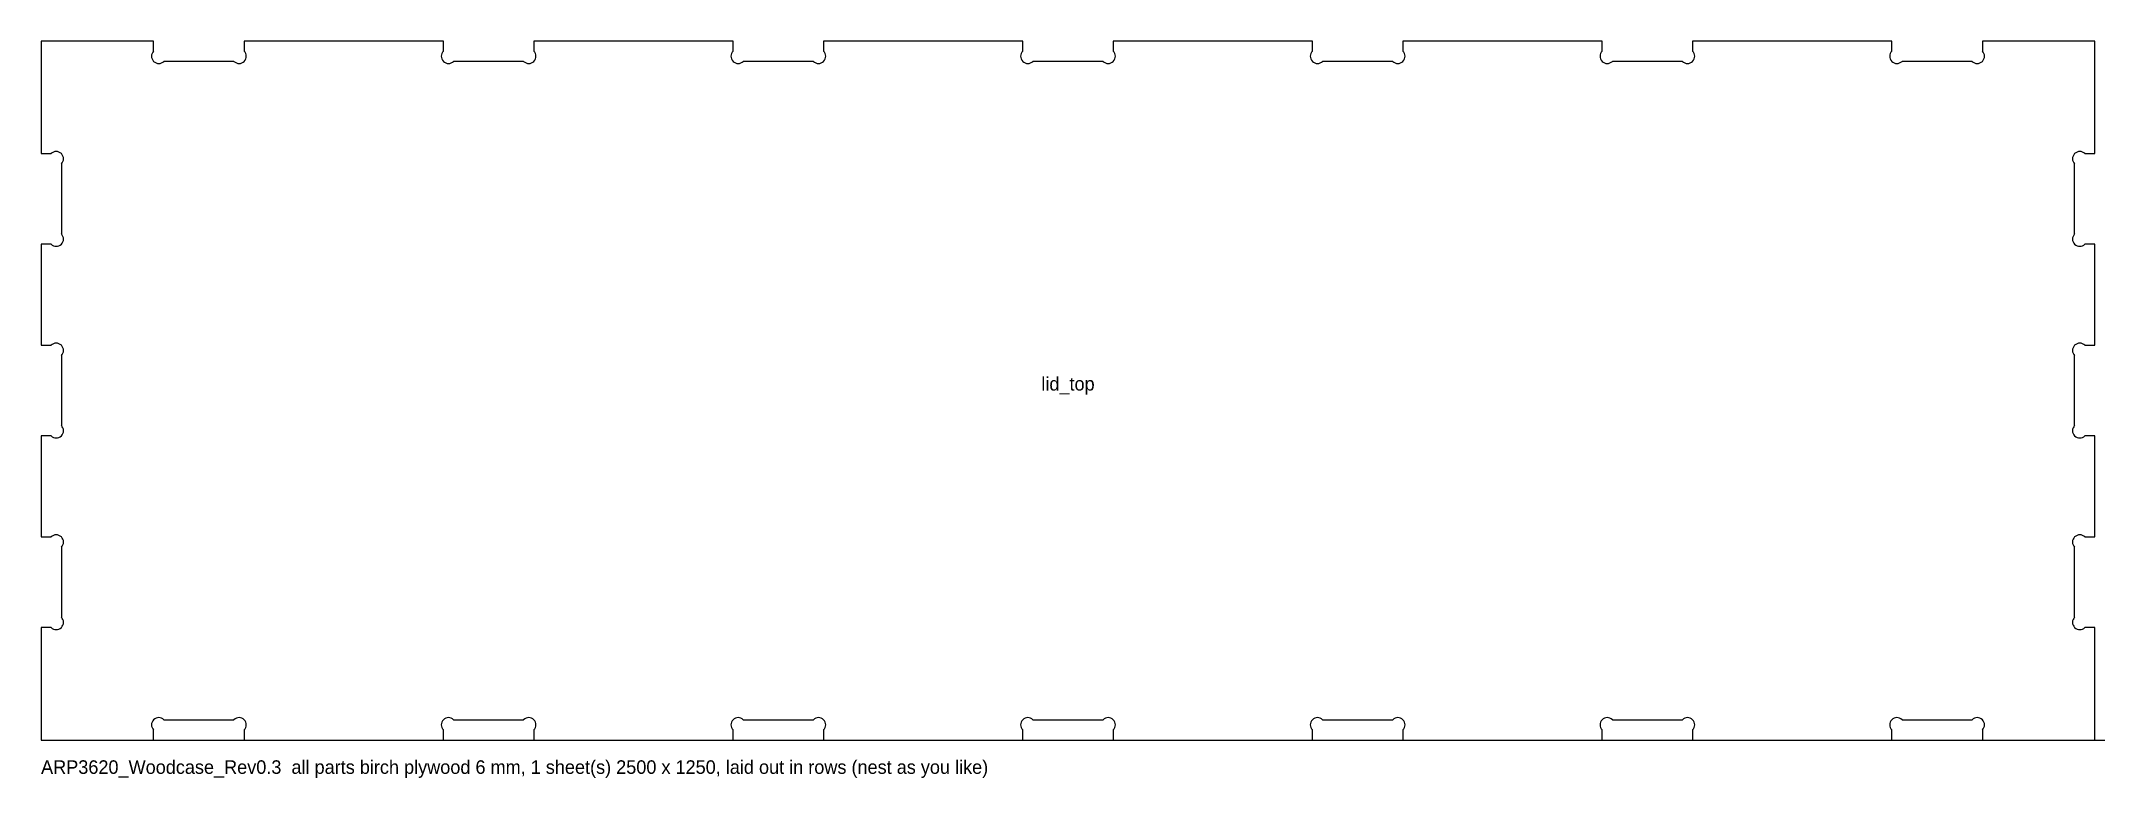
# Model space of a CAD drawing. Header units: millimetres. Extents: x 0 to 2500, y -17 to 1250.
# Drawn here: x 0 to 911, y -17 to 310 of the extents above; entities that cross this region are included whole.
import ezdxf
from ezdxf.enums import TextEntityAlignment as Align

# ---------------------------------------------------------------- set-up
doc = ezdxf.new("R2010")
doc.units = ezdxf.units.MM
doc.layers.add('NOTE', color=8, linetype='CONTINUOUS')
doc.layers.add('OUTLINE', color=7, linetype='CONTINUOUS')

msp = doc.modelspace()

# ---------------------------------------------------------------- texts
at = {"layer": 'NOTE'}
msp.add_text('lid_top', height=6, dxfattribs=at).set_placement((455.5, 155), align=Align.CENTER)
msp.add_text('ARP3620_Woodcase_Rev0.3  all parts birch plywood 6 mm, 1 sheet(s) 2500 x 1250, laid out in rows (nest as you like)', height=6, dxfattribs=at).set_placement((0, -15))

# ---------------------------------------------------------------- linework, layer by layer
at = {"layer": 'NOTE'}
msp.add_line((0, 0), (2500, 0), dxfattribs=at)
at = {"layer": 'OUTLINE'}
for p, q in [((49.925, 310), (0, 310)), ((0, 310), (0, 260.075)), ((49.925, 305.5255), (49.925, 310)), ((178.425, 310), (90.075, 310)), ((90.075, 310), (90.075, 305.5255)), ((178.425, 305.5255), (178.425, 310)), ((306.925, 310), (218.575, 310)), ((218.575, 310), (218.575, 305.5255)), ((306.925, 305.5255), (306.925, 310)), ((435.425, 310), (347.075, 310)), ((347.075, 310), (347.075, 305.5255)), ((435.425, 305.5255), (435.425, 310)), ((563.925, 310), (475.575, 310)), ((475.575, 310), (475.575, 305.5255)), ((563.925, 305.5255), (563.925, 310)), ((692.425, 310), (604.075, 310)), ((604.075, 310), (604.075, 305.5255)), ((692.425, 305.5255), (692.425, 310)), ((820.925, 310), (732.575, 310)), ((732.575, 310), (732.575, 305.5255)), ((820.925, 305.5255), (820.925, 310)), ((911, 310), (861.075, 310)), ((861.075, 310), (861.075, 305.5255)), ((911, 260.075), (911, 310)), ((85.5495, 301), (54.4505, 301)), ((214.0495, 301), (182.9505, 301)), ((342.5495, 301), (311.4505, 301)), ((471.0495, 301), (439.9505, 301)), ((599.5495, 301), (568.4505, 301)), ((728.0495, 301), (696.9505, 301)), ((856.5495, 301), (825.4505, 301)), ((0, 260.075), (4.4745, 260.075)), ((9, 255.5495), (9, 224.4505)), ((902, 224.4505), (902, 255.5495)), ((906.5255, 260.075), (911, 260.075)), ((4.4745, 219.925), (0, 219.925)), ((0, 219.925), (0, 175.075)), ((911, 219.925), (906.5255, 219.925)), ((911, 175.075), (911, 219.925)), ((0, 175.075), (4.4745, 175.075)), ((906.5255, 175.075), (911, 175.075)), ((9, 170.5495), (9, 139.4505)), ((902, 139.4505), (902, 170.5495)), ((4.4745, 134.925), (0, 134.925)), ((0, 134.925), (0, 90.075)), ((911, 134.925), (906.5255, 134.925)), ((911, 90.075), (911, 134.925)), ((0, 90.075), (4.4745, 90.075)), ((9, 85.5495), (9, 54.4505)), ((902, 54.4505), (902, 85.5495)), ((906.5255, 90.075), (911, 90.075)), ((4.4745, 49.925), (0, 49.925)), ((0, 49.925), (0, 0)), ((911, 49.925), (906.5255, 49.925)), ((911, 0), (911, 49.925)), ((0, 0), (49.925, 0)), ((49.925, 0), (49.925, 4.4745)), ((54.4505, 9), (85.5495, 9)), ((90.075, 4.4745), (90.075, 0)), ((90.075, 0), (178.425, 0)), ((178.425, 0), (178.425, 4.4745)), ((182.9505, 9), (214.0495, 9)), ((218.575, 4.4745), (218.575, 0)), ((218.575, 0), (306.925, 0)), ((306.925, 0), (306.925, 4.4745)), ((311.4505, 9), (342.5495, 9)), ((347.075, 4.4745), (347.075, 0)), ((347.075, 0), (435.425, 0)), ((435.425, 0), (435.425, 4.4745)), ((439.9505, 9), (471.0495, 9)), ((475.575, 4.4745), (475.575, 0)), ((475.575, 0), (563.925, 0)), ((563.925, 0), (563.925, 4.4745)), ((568.4505, 9), (599.5495, 9)), ((604.075, 4.4745), (604.075, 0)), ((604.075, 0), (692.425, 0)), ((692.425, 0), (692.425, 4.4745)), ((696.9505, 9), (728.0495, 9)), ((732.575, 4.4745), (732.575, 0)), ((732.575, 0), (820.925, 0)), ((820.925, 0), (820.925, 4.4745)), ((825.4505, 9), (856.5495, 9)), ((861.075, 4.4745), (861.075, 0)), ((861.075, 0), (911, 0))]:
    msp.add_line(p, q, dxfattribs=at)
for centre, start, end in [((52.1877, 303.2627), 135, 315), ((87.8123, 303.2627), 225, 45), ((180.6877, 303.2627), 135, 315), ((216.3123, 303.2627), 225, 45), ((309.1877, 303.2627), 135, 315), ((344.8123, 303.2627), 225, 45), ((437.6877, 303.2627), 135, 315), ((473.3123, 303.2627), 225, 45), ((566.1877, 303.2627), 135, 315), ((601.8123, 303.2627), 225, 45), ((694.6877, 303.2627), 135, 315), ((730.3123, 303.2627), 225, 45), ((823.1877, 303.2627), 135, 315), ((858.8123, 303.2627), 225, 45), ((6.7373, 257.8123), 315, 135), ((904.2627, 257.8123), 45, 225), ((6.7373, 222.1877), 225, 45), ((904.2627, 222.1877), 135, 315), ((6.7373, 172.8123), 315, 135), ((904.2627, 172.8123), 45, 225), ((6.7373, 137.1877), 225, 45), ((904.2627, 137.1877), 135, 315), ((6.7373, 87.8123), 315, 135), ((904.2627, 87.8123), 45, 225), ((6.7373, 52.1877), 225, 45), ((904.2627, 52.1877), 135, 315), ((52.1877, 6.7373), 45, 225), ((87.8123, 6.7373), 315, 135), ((180.6877, 6.7373), 45, 225), ((216.3123, 6.7373), 315, 135), ((309.1877, 6.7373), 45, 225), ((344.8123, 6.7373), 315, 135), ((437.6877, 6.7373), 45, 225), ((473.3123, 6.7373), 315, 135), ((566.1877, 6.7373), 45, 225), ((601.8123, 6.7373), 315, 135), ((694.6877, 6.7373), 45, 225), ((730.3123, 6.7373), 315, 135), ((823.1877, 6.7373), 45, 225), ((858.8123, 6.7373), 315, 135)]:
    msp.add_arc(centre, 3.2, start, end, dxfattribs=at)

msp.set_redraw_order([(e.dxf.handle, doc.entitydb.next_handle()) for e in msp.query("TEXT MTEXT ATTDEF DIMENSION ARC_DIMENSION")])  # texts and dimensions are drawn at this point

doc.saveas('drawing.dxf')
